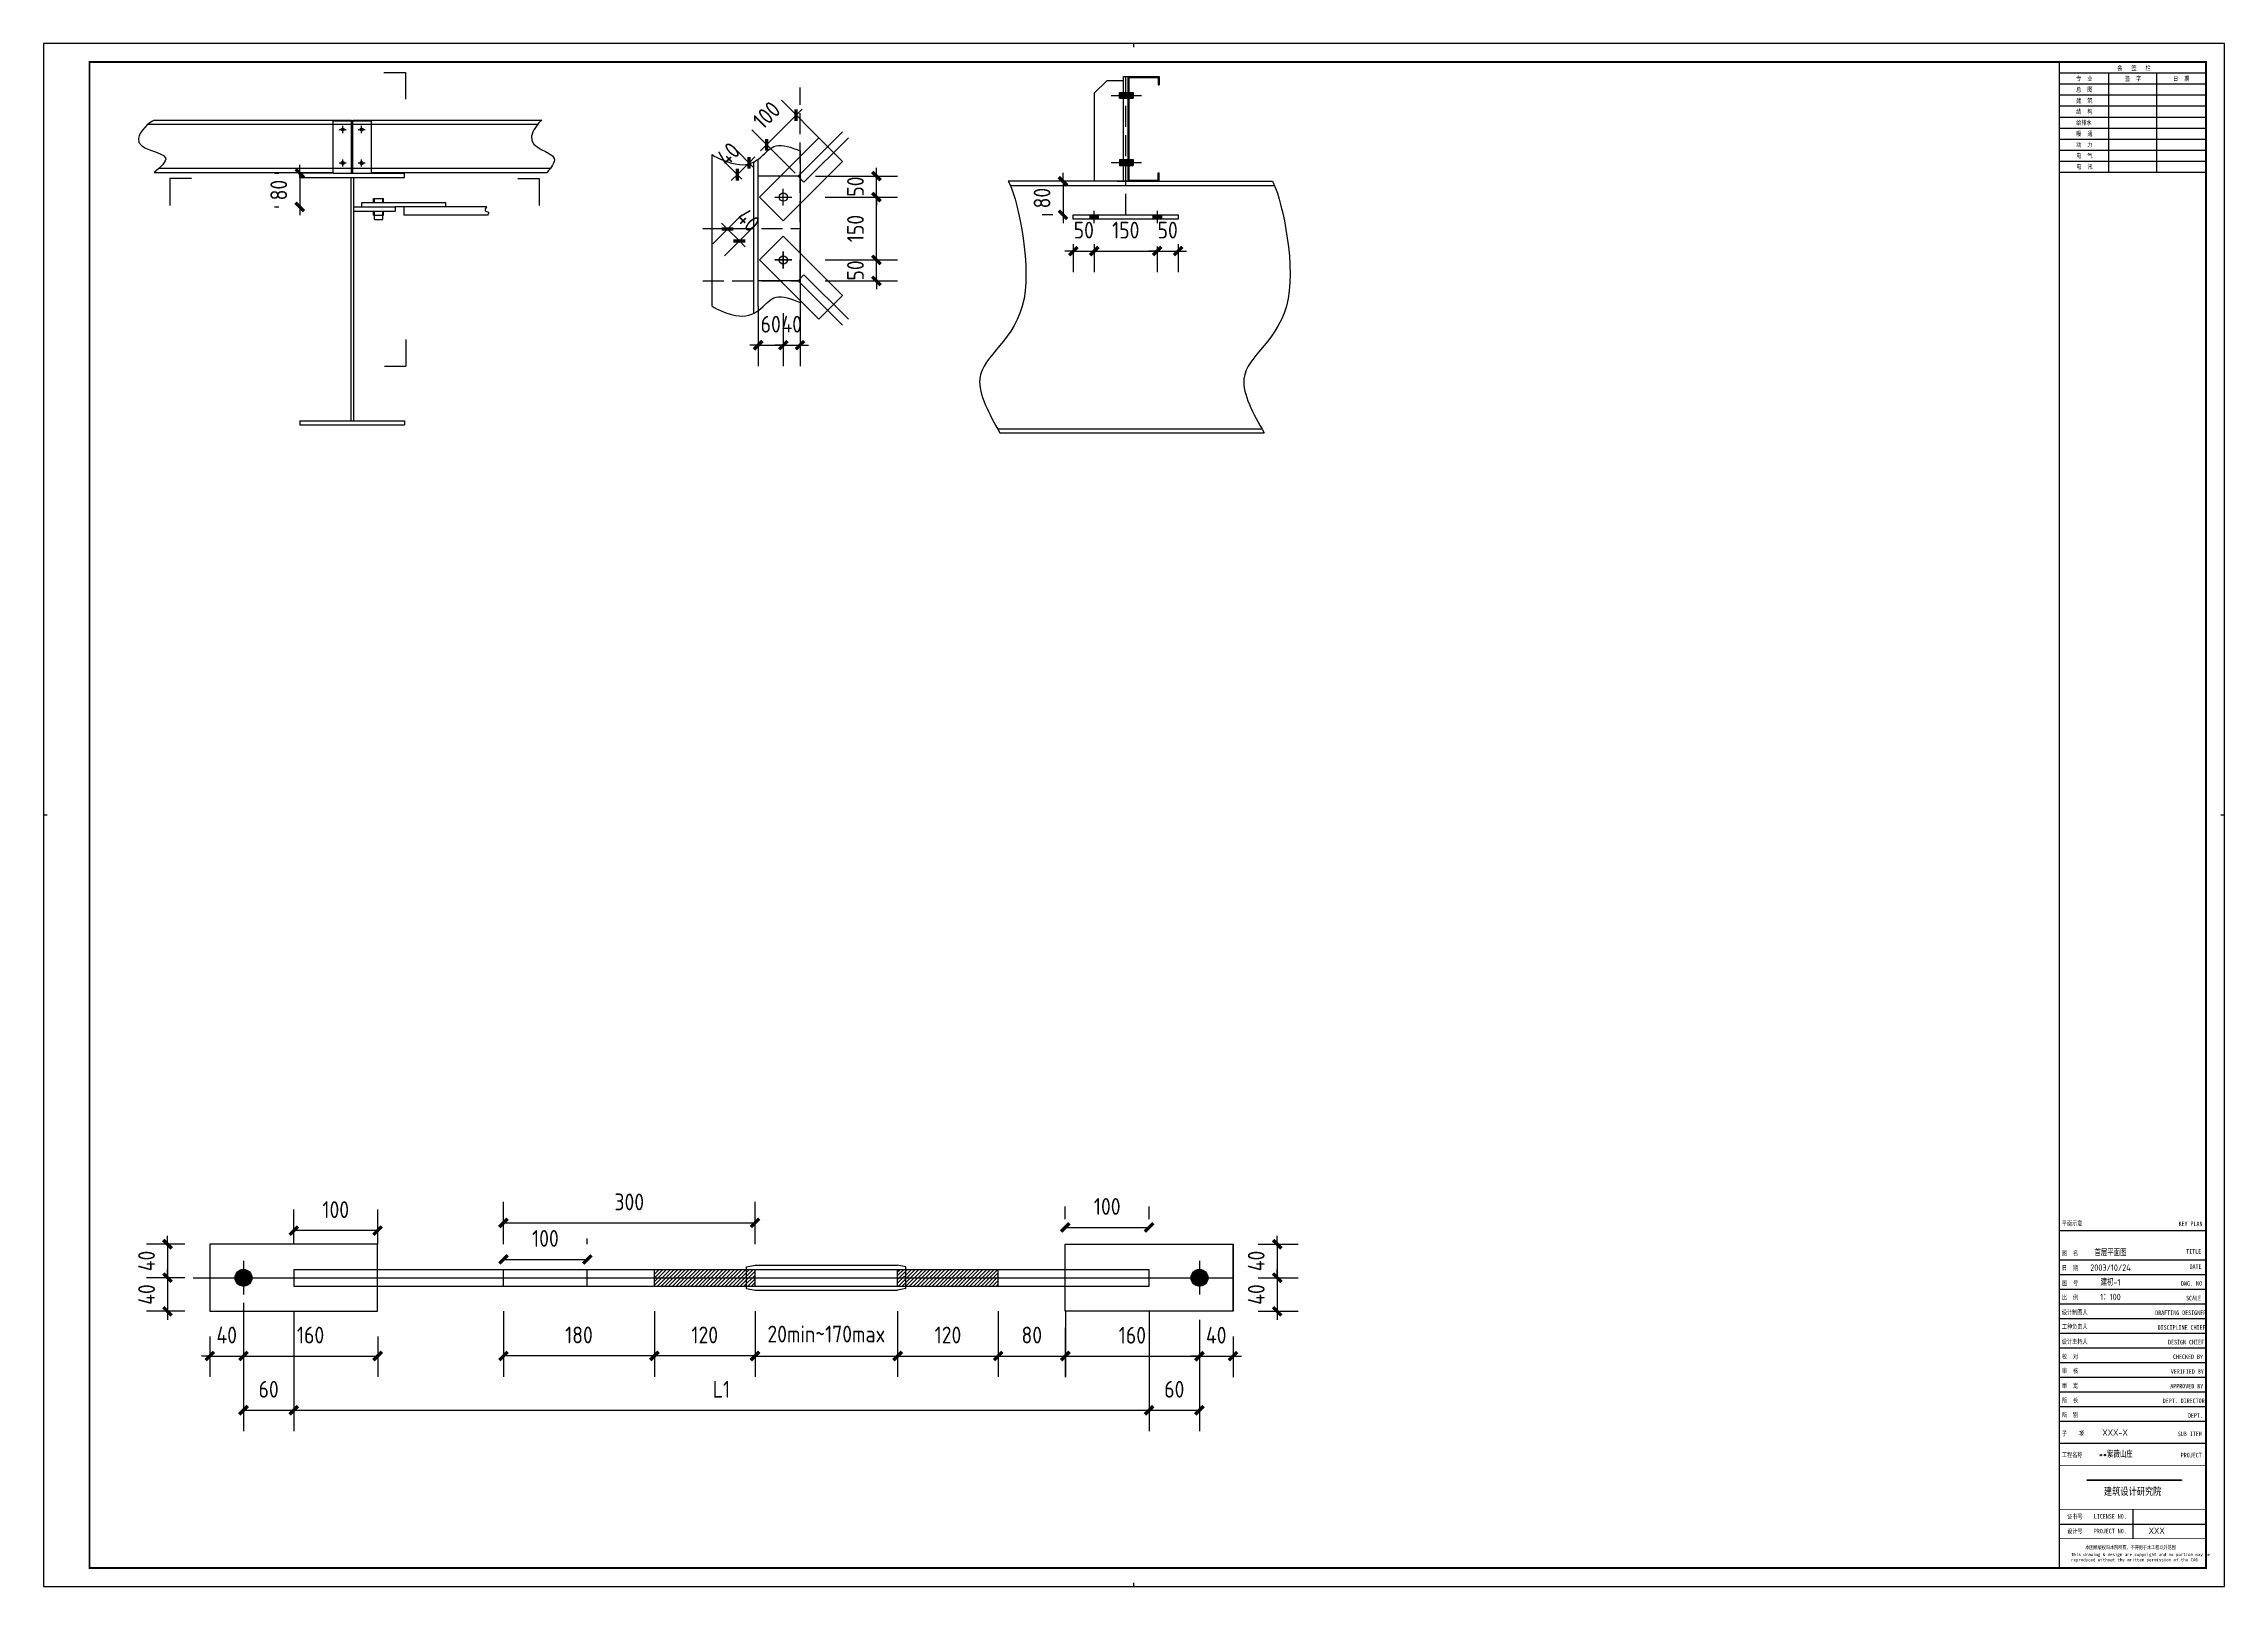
# Model space of a CAD drawing. Extents: x -9001 to 151288, y 75886 to 362543.
# Drawn here: x 21544 to 47547, y 198809 to 217201 of the extents above; entities that cross this region are included whole.
import ezdxf
from ezdxf.enums import TextEntityAlignment as Align

# ---------------------------------------------------------------- set-up
doc = ezdxf.new("R2010")
doc.units = 0
doc.header["$LTSCALE"] = 1000
doc.header["$MEASUREMENT"] = 0
doc.linetypes.add('DASH', pattern=[0.35, 0.25, -0.1])
doc.layers.add('PUB_TITLE', color=4, linetype='Continuous')
doc.styles.get("Standard").update_dxf_attribs({"font": 'gbenor.shx', "bigfont": 'gbcbig.shx'})
doc.styles.add('图框', font='')
doc.styles.get('图框').set_extended_font_data('SimSun')
doc.dimstyles.get("Standard").update_dxf_attribs({"dimscale": 100, "dimtxt": 1, "dimasz": 1, "dimexe": 2.5, "dimexo": 3, "dimgap": 1.5, "dimtad": 1, "dimdec": 0, "dimzin": 0, "dimdsep": 46, "dimtxsty": 'Standard', "dimblk": 'ARCHTICK', "dimcen": 0.09, "dimadec": 0, "dimazin": 0, "dimtfac": 1, "dimtdec": 0, "dimtix": 1, "dimtmove": 2, "dimatfit": 3, "dimfxl": 1, "dimtolj": 1, "dimtzin": 0, "dimarcsym": 0})
pattern_1 = [(45, (-144385.978, -862516.5565), (-5.612660076, 5.612660076), [])]

# ---------------------------------------------------------------- blocks, each defined once
blk = doc.blocks.new('_ArchTick')
at = {"color": 0, "linetype": 'ByBlock', "const_width": 0.4}
blk.add_lwpolyline([(-0.5, -0.5), (0.5, 0.5)], dxfattribs=at)
blk = doc.blocks.new('*D418')
at = {"color": 0, "lineweight": -2}
for p, q in [((23227, 202888), (22771, 202888)), ((23021, 202888), (23021, 202988)), ((23021, 202888), (23021, 202488)), ((23227, 202488), (22771, 202488)), ((23021, 202488), (23021, 202388))]:
    blk.add_line(p, q, dxfattribs=at)
at = {"layer": 'Defpoints', "color": 0}
for p in [(23527, 202888), (23021, 202488), (23527, 202488)]:
    blk.add_point(p, dxfattribs=at)
at = {"color": 0, "lineweight": -2, "xscale": 100, "yscale": 100, "zscale": 100}
for p, rotation in [((23021, 202888), 270), ((23021, 202488), 90)]:
    blk.add_blockref('_ArchTick', p, dxfattribs=dict(at, rotation=rotation))
at = {"color": 0, "insert": (22771, 202688), "char_height": 200, "attachment_point": 5, "rotation": 90}
blk.add_mtext('\\A1;40', dxfattribs=at)
blk = doc.blocks.new('*D419')
at = {"color": 0, "lineweight": -2}
for p, q in [((23021, 202488), (23021, 202588)), ((23227, 202488), (22771, 202488)), ((23021, 202488), (23021, 202088)), ((23227, 202088), (22771, 202088)), ((23021, 202088), (23021, 201988))]:
    blk.add_line(p, q, dxfattribs=at)
at = {"layer": 'Defpoints', "color": 0}
for p in [(23527, 202488), (23021, 202088), (23527, 202088)]:
    blk.add_point(p, dxfattribs=at)
at = {"color": 0, "lineweight": -2, "xscale": 100, "yscale": 100, "zscale": 100}
for p, rotation in [((23021, 202488), 270), ((23021, 202088), 90)]:
    blk.add_blockref('_ArchTick', p, dxfattribs=dict(at, rotation=rotation))
at = {"color": 0, "insert": (22771, 202288), "char_height": 200, "attachment_point": 5, "rotation": 90}
blk.add_mtext('\\A1;40', dxfattribs=at)
blk = doc.blocks.new('*D420')
at = {"color": 0, "lineweight": -2}
for p, q in [((23927, 202188), (23927, 201305)), ((23527, 201788), (23527, 201305)), ((23527, 201555), (23427, 201555)), ((23527, 201555), (23927, 201555)), ((23927, 201555), (24027, 201555))]:
    blk.add_line(p, q, dxfattribs=at)
at = {"layer": 'Defpoints', "color": 0}
for p in [(23927, 202488), (23527, 202088), (23927, 201555)]:
    blk.add_point(p, dxfattribs=at)
at = {"color": 0, "lineweight": -2, "xscale": 100, "yscale": 100, "zscale": 100}
blk.add_blockref('_ArchTick', (23527, 201555), dxfattribs=at)
at = {"color": 0, "lineweight": -2, "xscale": 100, "yscale": 100, "zscale": 100, "rotation": 180}
blk.add_blockref('_ArchTick', (23927, 201555), dxfattribs=at)
at = {"color": 0, "insert": (23727, 201805), "char_height": 200, "attachment_point": 5}
blk.add_mtext('\\A1;40', dxfattribs=at)
blk = doc.blocks.new('*D421')
at = {"color": 0, "lineweight": -2}
for p, q in [((23927, 202188), (23927, 201305)), ((25527, 201788), (25527, 201305)), ((23927, 201555), (25527, 201555))]:
    blk.add_line(p, q, dxfattribs=at)
at = {"layer": 'Defpoints', "color": 0}
for p in [(23927, 202488), (25527, 202088), (25527, 201555)]:
    blk.add_point(p, dxfattribs=at)
at = {"color": 0, "lineweight": -2, "xscale": 100, "yscale": 100, "zscale": 100, "rotation": 180}
blk.add_blockref('_ArchTick', (23927, 201555), dxfattribs=at)
at = {"color": 0, "lineweight": -2, "xscale": 100, "yscale": 100, "zscale": 100}
blk.add_blockref('_ArchTick', (25527, 201555), dxfattribs=at)
at = {"color": 0, "insert": (24727, 201805), "char_height": 200, "attachment_point": 5}
blk.add_mtext('\\A1;160', dxfattribs=at)
blk = doc.blocks.new('*D422')
at = {"color": 0, "lineweight": -2}
for p, q in [((30027, 202088), (30027, 201305)), ((31727, 202088), (31727, 201305)), ((30027, 201555), (31727, 201555))]:
    blk.add_line(p, q, dxfattribs=at)
at = {"layer": 'Defpoints', "color": 0}
for p in [(30027, 202388), (31727, 202388), (31727, 201555)]:
    blk.add_point(p, dxfattribs=at)
at = {"color": 0, "lineweight": -2, "xscale": 100, "yscale": 100, "zscale": 100, "rotation": 180}
blk.add_blockref('_ArchTick', (30027, 201555), dxfattribs=at)
at = {"color": 0, "lineweight": -2, "xscale": 100, "yscale": 100, "zscale": 100}
blk.add_blockref('_ArchTick', (31727, 201555), dxfattribs=at)
at = {"color": 0, "insert": (30877, 201817), "char_height": 200, "attachment_point": 5}
blk.add_mtext('\\A1;20min~170max', dxfattribs=at)
blk = doc.blocks.new('*D423')
at = {"color": 0, "lineweight": -2}
for p, q in [((31727, 202088), (31727, 201305)), ((32927, 202088), (32927, 201305)), ((31727, 201555), (32927, 201555))]:
    blk.add_line(p, q, dxfattribs=at)
at = {"layer": 'Defpoints', "color": 0}
for p in [(31727, 202388), (32927, 202388), (32927, 201555)]:
    blk.add_point(p, dxfattribs=at)
at = {"color": 0, "lineweight": -2, "xscale": 100, "yscale": 100, "zscale": 100, "rotation": 180}
blk.add_blockref('_ArchTick', (31727, 201555), dxfattribs=at)
at = {"color": 0, "lineweight": -2, "xscale": 100, "yscale": 100, "zscale": 100}
blk.add_blockref('_ArchTick', (32927, 201555), dxfattribs=at)
at = {"color": 0, "insert": (32327, 201805), "char_height": 200, "attachment_point": 5}
blk.add_mtext('\\A1;120', dxfattribs=at)
blk = doc.blocks.new('*D424')
at = {"color": 0, "lineweight": -2}
for p, q in [((32927, 202088), (32927, 201305)), ((33727, 202088), (33727, 201305)), ((32927, 201555), (33727, 201555))]:
    blk.add_line(p, q, dxfattribs=at)
at = {"layer": 'Defpoints', "color": 0}
for p in [(32927, 202388), (33727, 202388), (33727, 201555)]:
    blk.add_point(p, dxfattribs=at)
at = {"color": 0, "lineweight": -2, "xscale": 100, "yscale": 100, "zscale": 100, "rotation": 180}
blk.add_blockref('_ArchTick', (32927, 201555), dxfattribs=at)
at = {"color": 0, "lineweight": -2, "xscale": 100, "yscale": 100, "zscale": 100}
blk.add_blockref('_ArchTick', (33727, 201555), dxfattribs=at)
at = {"color": 0, "insert": (33327, 201805), "char_height": 200, "attachment_point": 5}
blk.add_mtext('\\A1;80', dxfattribs=at)
blk = doc.blocks.new('*D425')
at = {"color": 0, "lineweight": -2}
for p, q in [((33726, 201893), (33726, 201303)), ((35326, 201988), (35326, 201303)), ((33726, 201553), (35326, 201553))]:
    blk.add_line(p, q, dxfattribs=at)
at = {"layer": 'Defpoints', "color": 0}
for p in [(33726, 202193), (35326, 202288), (35326, 201553)]:
    blk.add_point(p, dxfattribs=at)
at = {"color": 0, "lineweight": -2, "xscale": 100, "yscale": 100, "zscale": 100, "rotation": 180}
blk.add_blockref('_ArchTick', (33726, 201553), dxfattribs=at)
at = {"color": 0, "lineweight": -2, "xscale": 100, "yscale": 100, "zscale": 100}
blk.add_blockref('_ArchTick', (35326, 201553), dxfattribs=at)
at = {"color": 0, "insert": (34526, 201803), "char_height": 200, "attachment_point": 5}
blk.add_mtext('\\A1;160', dxfattribs=at)
blk = doc.blocks.new('*D426')
at = {"color": 0, "lineweight": -2}
for p, q in [((35326, 201988), (35326, 201303)), ((35726, 201788), (35726, 201303)), ((35326, 201553), (35226, 201553)), ((35326, 201553), (35726, 201553)), ((35726, 201553), (35826, 201553))]:
    blk.add_line(p, q, dxfattribs=at)
at = {"layer": 'Defpoints', "color": 0}
for p in [(35326, 202288), (35726, 202088), (35726, 201553)]:
    blk.add_point(p, dxfattribs=at)
at = {"color": 0, "lineweight": -2, "xscale": 100, "yscale": 100, "zscale": 100}
blk.add_blockref('_ArchTick', (35326, 201553), dxfattribs=at)
at = {"color": 0, "lineweight": -2, "xscale": 100, "yscale": 100, "zscale": 100, "rotation": 180}
blk.add_blockref('_ArchTick', (35726, 201553), dxfattribs=at)
at = {"color": 0, "insert": (35526, 201803), "char_height": 200, "attachment_point": 5}
blk.add_mtext('\\A1;40', dxfattribs=at)
blk = doc.blocks.new('*D427')
at = {"color": 0, "lineweight": -2}
for p, q in [((33726, 203188), (33726, 203338)), ((33726, 203088), (34726, 203088)), ((34726, 203188), (34726, 203338))]:
    blk.add_line(p, q, dxfattribs=at)
at = {"layer": 'Defpoints', "color": 0}
for p in [(34726, 203088), (33726, 202888), (34726, 202888)]:
    blk.add_point(p, dxfattribs=at)
at = {"color": 0, "lineweight": -2, "xscale": 100, "yscale": 100, "zscale": 100, "rotation": 180}
blk.add_blockref('_ArchTick', (33726, 203088), dxfattribs=at)
at = {"color": 0, "lineweight": -2, "xscale": 100, "yscale": 100, "zscale": 100}
blk.add_blockref('_ArchTick', (34726, 203088), dxfattribs=at)
at = {"color": 0, "insert": (34226, 203338), "char_height": 200, "attachment_point": 5}
blk.add_mtext('\\A1;100', dxfattribs=at)
blk = doc.blocks.new('*D428')
at = {"color": 0, "lineweight": -2}
for p, q in [((36026, 202888), (36503, 202888)), ((36253, 202888), (36253, 202988)), ((36253, 202888), (36253, 202488)), ((36026, 202488), (36503, 202488)), ((36253, 202488), (36253, 202388))]:
    blk.add_line(p, q, dxfattribs=at)
at = {"layer": 'Defpoints', "color": 0}
for p in [(35726, 202888), (35726, 202488), (36253, 202488)]:
    blk.add_point(p, dxfattribs=at)
at = {"color": 0, "lineweight": -2, "xscale": 100, "yscale": 100, "zscale": 100}
for p, rotation in [((36253, 202888), 270), ((36253, 202488), 90)]:
    blk.add_blockref('_ArchTick', p, dxfattribs=dict(at, rotation=rotation))
at = {"color": 0, "insert": (36003, 202688), "char_height": 200, "attachment_point": 5, "rotation": 90}
blk.add_mtext('\\A1;40', dxfattribs=at)
blk = doc.blocks.new('*D429')
at = {"color": 0, "lineweight": -2}
for p, q in [((36253, 202488), (36253, 202588)), ((36026, 202488), (36503, 202488)), ((36253, 202488), (36253, 202088)), ((36026, 202088), (36503, 202088)), ((36253, 202088), (36253, 201988))]:
    blk.add_line(p, q, dxfattribs=at)
at = {"layer": 'Defpoints', "color": 0}
for p in [(35726, 202488), (35726, 202088), (36253, 202088)]:
    blk.add_point(p, dxfattribs=at)
at = {"color": 0, "lineweight": -2, "xscale": 100, "yscale": 100, "zscale": 100}
for p, rotation in [((36253, 202488), 270), ((36253, 202088), 90)]:
    blk.add_blockref('_ArchTick', p, dxfattribs=dict(at, rotation=rotation))
at = {"color": 0, "insert": (36003, 202288), "char_height": 200, "attachment_point": 5, "rotation": 90}
blk.add_mtext('\\A1;40', dxfattribs=at)
blk = doc.blocks.new('*D430')
at = {"color": 0, "lineweight": -2}
for p, q in [((27027, 202888), (27027, 203392)), ((30027, 202888), (30027, 203392)), ((27027, 203142), (30027, 203142))]:
    blk.add_line(p, q, dxfattribs=at)
at = {"layer": 'Defpoints', "color": 0}
for p in [(30027, 203142), (27027, 202588), (30027, 202588)]:
    blk.add_point(p, dxfattribs=at)
at = {"color": 0, "lineweight": -2, "xscale": 100, "yscale": 100, "zscale": 100, "rotation": 180}
blk.add_blockref('_ArchTick', (27027, 203142), dxfattribs=at)
at = {"color": 0, "lineweight": -2, "xscale": 100, "yscale": 100, "zscale": 100}
blk.add_blockref('_ArchTick', (30027, 203142), dxfattribs=at)
at = {"color": 0, "insert": (28527, 203392), "char_height": 200, "attachment_point": 5}
blk.add_mtext('\\A1;300', dxfattribs=at)
blk = doc.blocks.new('*D431')
at = {"color": 0, "lineweight": -2}
for p, q in [((24527, 202888), (24527, 203300)), ((25527, 202888), (25527, 203300)), ((25527, 203050), (24527, 203050))]:
    blk.add_line(p, q, dxfattribs=at)
at = {"layer": 'Defpoints', "color": 0}
for p in [(24527, 203050), (24527, 202588), (25527, 202588)]:
    blk.add_point(p, dxfattribs=at)
at = {"color": 0, "lineweight": -2, "xscale": 100, "yscale": 100, "zscale": 100, "rotation": 180}
blk.add_blockref('_ArchTick', (24527, 203050), dxfattribs=at)
at = {"color": 0, "lineweight": -2, "xscale": 100, "yscale": 100, "zscale": 100}
blk.add_blockref('_ArchTick', (25527, 203050), dxfattribs=at)
at = {"color": 0, "insert": (25027, 203300), "char_height": 200, "attachment_point": 5}
blk.add_mtext('\\A1;100', dxfattribs=at)
blk = doc.blocks.new('*D432')
at = {"color": 0, "lineweight": -2}
for p, q in [((28827, 202088), (28827, 201306)), ((30027, 202088), (30027, 201306)), ((30027, 201556), (28827, 201556))]:
    blk.add_line(p, q, dxfattribs=at)
at = {"layer": 'Defpoints', "color": 0}
for p in [(28827, 202388), (30027, 202388), (28827, 201556)]:
    blk.add_point(p, dxfattribs=at)
at = {"color": 0, "lineweight": -2, "xscale": 100, "yscale": 100, "zscale": 100, "rotation": 180}
blk.add_blockref('_ArchTick', (28827, 201556), dxfattribs=at)
at = {"color": 0, "lineweight": -2, "xscale": 100, "yscale": 100, "zscale": 100}
blk.add_blockref('_ArchTick', (30027, 201556), dxfattribs=at)
at = {"color": 0, "insert": (29427, 201806), "char_height": 200, "attachment_point": 5}
blk.add_mtext('\\A1;120', dxfattribs=at)
blk = doc.blocks.new('*D433')
at = {"color": 0, "lineweight": -2}
for p, q in [((27027, 202088), (27027, 201306)), ((28827, 202088), (28827, 201306)), ((28827, 201556), (27027, 201556))]:
    blk.add_line(p, q, dxfattribs=at)
at = {"layer": 'Defpoints', "color": 0}
for p in [(27027, 202388), (28827, 202388), (27027, 201556)]:
    blk.add_point(p, dxfattribs=at)
at = {"color": 0, "lineweight": -2, "xscale": 100, "yscale": 100, "zscale": 100, "rotation": 180}
blk.add_blockref('_ArchTick', (27027, 201556), dxfattribs=at)
at = {"color": 0, "lineweight": -2, "xscale": 100, "yscale": 100, "zscale": 100}
blk.add_blockref('_ArchTick', (28827, 201556), dxfattribs=at)
at = {"color": 0, "insert": (27927, 201806), "char_height": 200, "attachment_point": 5}
blk.add_mtext('\\A1;180', dxfattribs=at)
blk = doc.blocks.new('*D434')
at = {"color": 0, "lineweight": -2}
for p, q in [((27027, 202888), (27027, 202957)), ((28027, 202888), (28027, 202957)), ((27027, 202707), (28027, 202707))]:
    blk.add_line(p, q, dxfattribs=at)
at = {"layer": 'Defpoints', "color": 0}
for p in [(27027, 202588), (28027, 202707), (28027, 202588)]:
    blk.add_point(p, dxfattribs=at)
at = {"color": 0, "lineweight": -2, "xscale": 100, "yscale": 100, "zscale": 100, "rotation": 180}
blk.add_blockref('_ArchTick', (27027, 202707), dxfattribs=at)
at = {"color": 0, "lineweight": -2, "xscale": 100, "yscale": 100, "zscale": 100}
blk.add_blockref('_ArchTick', (28027, 202707), dxfattribs=at)
at = {"color": 0, "insert": (27527, 202957), "char_height": 200, "attachment_point": 5}
blk.add_mtext('\\A1;100', dxfattribs=at)
blk = doc.blocks.new('*D435')
at = {"color": 0, "lineweight": -2}
for p, q in [((24527, 202088), (24527, 200659)), ((23927, 201788), (23927, 200659)), ((23927, 200909), (24527, 200909))]:
    blk.add_line(p, q, dxfattribs=at)
at = {"layer": 'Defpoints', "color": 0}
for p in [(24527, 202388), (23927, 202088), (24527, 200909)]:
    blk.add_point(p, dxfattribs=at)
at = {"color": 0, "lineweight": -2, "xscale": 100, "yscale": 100, "zscale": 100, "rotation": 180}
blk.add_blockref('_ArchTick', (23927, 200909), dxfattribs=at)
at = {"color": 0, "lineweight": -2, "xscale": 100, "yscale": 100, "zscale": 100}
blk.add_blockref('_ArchTick', (24527, 200909), dxfattribs=at)
at = {"color": 0, "insert": (24227, 201159), "char_height": 200, "attachment_point": 5}
blk.add_mtext('\\A1;60', dxfattribs=at)
blk = doc.blocks.new('*D436')
at = {"color": 0, "lineweight": -2}
for p, q in [((24527, 202088), (24527, 200659)), ((34726, 202088), (34726, 200659)), ((24527, 200909), (34726, 200909))]:
    blk.add_line(p, q, dxfattribs=at)
at = {"layer": 'Defpoints', "color": 0}
for p in [(24527, 202388), (34726, 202388), (34726, 200909)]:
    blk.add_point(p, dxfattribs=at)
at = {"color": 0, "lineweight": -2, "xscale": 100, "yscale": 100, "zscale": 100, "rotation": 180}
blk.add_blockref('_ArchTick', (24527, 200909), dxfattribs=at)
at = {"color": 0, "lineweight": -2, "xscale": 100, "yscale": 100, "zscale": 100}
blk.add_blockref('_ArchTick', (34726, 200909), dxfattribs=at)
at = {"color": 0, "insert": (29626, 201159), "char_height": 200, "attachment_point": 5}
blk.add_mtext('\\A1;L1', dxfattribs=at)
blk = doc.blocks.new('*D437')
at = {"color": 0, "lineweight": -2}
for p, q in [((34726, 202088), (34726, 200659)), ((35326, 201988), (35326, 200659)), ((34726, 200909), (35326, 200909))]:
    blk.add_line(p, q, dxfattribs=at)
at = {"layer": 'Defpoints', "color": 0}
for p in [(34726, 202388), (35326, 202288), (35326, 200909)]:
    blk.add_point(p, dxfattribs=at)
at = {"color": 0, "lineweight": -2, "xscale": 100, "yscale": 100, "zscale": 100, "rotation": 180}
blk.add_blockref('_ArchTick', (34726, 200909), dxfattribs=at)
at = {"color": 0, "lineweight": -2, "xscale": 100, "yscale": 100, "zscale": 100}
blk.add_blockref('_ArchTick', (35326, 200909), dxfattribs=at)
at = {"color": 0, "insert": (35026, 201159), "char_height": 200, "attachment_point": 5}
blk.add_mtext('\\A1;60', dxfattribs=at)
blk = doc.blocks.new('$titleblk$00000167')
blk.add_hatch(color=256).paths.add_polyline_path([(-74.9, 58.1), (-74.9, 57.7), (-23.4, 57.7), (-23.4, 58.1)])
for p, q in [((-594.5, 839), (-594.5, 841)), ((-90, 825), (-10, 825)), ((-63, 771), (-63, 825)), ((-37, 825), (-37, 771)), ((-90, 819), (-10, 819)), ((-90, 813), (-10, 813)), ((-90, 807), (-10, 807)), ((-90, 801), (-10, 801)), ((-90, 795), (-10, 795)), ((-90, 789), (-10, 789)), ((-90, 783), (-10, 783)), ((-90, 777), (-10, 777)), ((-90, 771), (-10, 771)), ((-1187, 420.5), (-1189, 420.5)), ((0, 420.5), (-2, 420.5)), ((-90, 194), (-10, 194)), ((-90, 194), (-10, 194)), ((-90, 178), (-10, 178)), ((-90, 170), (-10, 170)), ((-90, 162), (-10, 162)), ((-90, 154), (-10, 154)), ((-90, 146), (-10, 146)), ((-90, 138), (-10, 138)), ((-90, 130), (-10, 130)), ((-90, 122), (-10, 122)), ((-90, 114), (-10, 114)), ((-90, 106), (-10, 106)), ((-90, 98), (-10, 98)), ((-90, 90), (-10, 90)), ((-90, 78), (-10, 78)), ((-50, 42), (-50, 26)), ((-90, 34), (-10, 34)), ((-594.5, 0), (-594.5, 2))]:
    blk.add_line(p, q)
for points in [[(-1189, 0), (0, 0), (0, 841), (-1189, 841)], [(-74.9, 58.1), (-23.4, 58.1), (-23.4, 57.7), (-74.9, 57.7)]]:
    blk.add_lwpolyline(points, close=True)
at = {"const_width": 1}
blk.add_lwpolyline([(-1164, 10), (-10, 10), (-10, 831), (-1164, 831)], close=True, dxfattribs=at)
for points, const_width in [([(-90, 831), (-90, 10)], 0.8), ([(-90, 831), (-90, 767)], 0.8), ([(-10, 767), (-10, 831), (-90, 831)], 0.8), ([(-90, 10), (-10, 10), (-10, 200)], 0.8), ([(-90, 66), (-10, 66)], 0.4), ([(-90, 42), (-10, 42)], 0.4), ([(-90, 26), (-10, 26)], 0.4)]:
    blk.add_lwpolyline(points, dxfattribs=dict(const_width=const_width))
at = {"style": '图框', "width": 0.8}
for s, height, p in [('专  业', 2.5, (-80.8, 820.7)), ('会   签   栏', 2.5, (-58.4, 826.5)), ('签  字', 2.5, (-54.2, 820.7)), ('日  期', 2.5, (-28, 820.7)), ('总  图', 2.5, (-80.8, 814.7)), ('建  筑', 2.5, (-80.8, 808.7)), ('结  构', 2.5, (-80.8, 802.7)), ('给排水', 2.5, (-80.8, 796.7)), ('动  力', 2.5, (-80.8, 784.7)), ('暖  通', 2.5, (-80.8, 790.7)), ('电  气', 2.5, (-80.8, 778.7)), ('电  讯', 2.5, (-80.8, 772.7)), ('平面示意', 2.5, (-88.6, 196.7)), ('KEY PLAN', 2.5, (-25, 196.4)), ('图  名', 2.5, (-88.6, 180.4)), ('TITLE', 2.5, (-20.8, 181.4)), ('图  号', 2.5, (-88.6, 164.1)), ('日  期', 2.5, (-88.6, 172.4)), ('DWG. NO', 2.5, (-23.6, 163.9)), ('DATE', 2.5, (-19, 173.1)), ('比  例', 2.5, (-88.6, 156.3)), ('SCALE', 2.5, (-20.9, 155.9)), ('设计制图人', 2.5, (-88.6, 148.2)), ('工种负责人', 2.5, (-88.6, 140.4)), ('DRAFTING DESIGNER', 2.5, (-37.7, 147.9)), ('设计主持人', 2.5, (-88.6, 132.2)), ('DISCIPLINE CHIEF', 2.5, (-36.4, 139.9)), ('DESIGN CHIEF', 2.5, (-30.7, 131.9)), ('校  对', 2.5, (-88.6, 124.1)), ('审  核', 2.5, (-88.6, 116.3)), ('CHECKED BY', 2.5, (-28, 123.9)), ('审  定', 2.5, (-88.6, 108.2)), ('APPROVED BY', 2.5, (-29.5, 107.9)), ('VERIFIED BY', 2.5, (-29.2, 115.9)), ('所  长', 2.5, (-88.6, 100.2)), ('所  别', 2.5, (-88.6, 92.3)), ('DEPT. DIRECTOR', 2.5, (-33.6, 99.9)), ('子    项', 2.5, (-88.6, 82.1)), ('SUB ITEM', 2.5, (-25.4, 81.9)), ('DEPT.', 2.5, (-19.9, 91.9)), ('工程名称', 2.5, (-88.6, 70.5)), ('PROJECT', 2.5, (-23.8, 70.3)), ('建筑设计研究院', 4, (-65.7, 49.8)), ('证书号', 2.5, (-85.7, 36.8)), ('LICENSE NO.', 2.5, (-71.2, 36.9)), ('设计号', 2.5, (-85.7, 28.9)), ('PROJECT NO.', 2.5, (-71.2, 28.9)), ('本图纸版权归本院所有，不得用于本工程以外范围', 2, (-75.8, 20.3))]:
    blk.add_text(s, height=height, dxfattribs=at).set_placement(p)
at = {"insert": (-83.6, 18.2), "char_height": 1.7, "width": 72.25, "attachment_point": 1, "style": '图框'}
blk.add_mtext('This drawing & design are copyright and no portion may be reproduced without the written permission of the CAG', dxfattribs=at)
at = {"flags": 4}
for tag, p in [('(扩展图名)', (-62.1, 184.1)), ('图名', (-62.1, 180.1)), ('图号', (-62.1, 164)), ('日期', (-62.1, 172)), ('比例', (-62.1, 156)), ('子项', (-59.6, 82.1)), ('工程名称', (-59.2, 70.2)), ('设计号', (-36.9, 28.6))]:
    blk.add_attdef(tag, text='', height=3.5, dxfattribs=at).set_placement(p, align=Align.CENTER)
for tag, p in [('设计人', (-64.8, 148.1)), ('负责人', (-64.7, 140.3)), ('主持人', (-64.7, 132.3)), ('校对人', (-64.3, 124.4)), ('审核人', (-64, 116.2)), ('审定人', (-64.2, 108)), ('所长', (-64.2, 99.8))]:
    blk.add_attdef(tag, p, '', height=3.5)
blk = doc.blocks.new('*D455')
at = {"color": 0, "lineweight": -2}
for p, q in [((24298, 215655), (24347, 215655)), ((24598, 215655), (24598, 215755)), ((24598, 215655), (24598, 215255)), ((24298, 215255), (24347, 215255)), ((24598, 215255), (24598, 215155))]:
    blk.add_line(p, q, dxfattribs=at)
at = {"layer": 'Defpoints', "color": 0}
for p in [(24598, 215655), (24598, 215255), (24598, 215255)]:
    blk.add_point(p, dxfattribs=at)
at = {"color": 0, "lineweight": -2, "xscale": 100, "yscale": 100, "zscale": 100}
for p, rotation in [((24598, 215655), 270), ((24598, 215255), 90)]:
    blk.add_blockref('_ArchTick', p, dxfattribs=dict(at, rotation=rotation))
at = {"color": 0, "insert": (24347, 215455), "char_height": 200, "attachment_point": 5, "rotation": 90}
blk.add_mtext('\\A1;80', dxfattribs=at)
blk = doc.blocks.new('*D925')
at = {"color": 0, "lineweight": -2}
for p, q in [((30009, 215726), (29778, 215957)), ((29955, 215780), (30026, 215851)), ((29868, 215584), (29637, 215815)), ((29814, 215638), (29743, 215568)), ((29814, 215638), (29955, 215780))]:
    blk.add_line(p, q, dxfattribs=at)
at = {"layer": 'Defpoints', "color": 0}
for p in [(29955, 215780), (30080, 215372), (30222, 215513)]:
    blk.add_point(p, dxfattribs=at)
at = {"color": 0, "lineweight": -2, "xscale": 100, "yscale": 100, "zscale": 100}
for p, rotation in [((29955, 215780), 224.9999999999779), ((29814, 215638), 44.99999999997785)]:
    blk.add_blockref('_ArchTick', p, dxfattribs=dict(at, rotation=rotation))
at = {"color": 0, "insert": (29708, 215886), "char_height": 200, "attachment_point": 5, "rotation": 45}
blk.add_mtext('\\A1;40', dxfattribs=at)
blk = doc.blocks.new('*D926')
at = {"color": 0, "lineweight": -2}
for p, q in [((29868, 215160), (29522, 214814)), ((29699, 214991), (29628, 215061)), ((30009, 215018), (29664, 214673)), ((29699, 214991), (29840, 214849)), ((29840, 214849), (29911, 214779))]:
    blk.add_line(p, q, dxfattribs=at)
at = {"layer": 'Defpoints', "color": 0}
for p in [(30080, 215372), (30222, 215231), (29840, 214849)]:
    blk.add_point(p, dxfattribs=at)
at = {"color": 0, "lineweight": -2, "xscale": 100, "yscale": 100, "zscale": 100}
for p, rotation in [((29699, 214991), 314.9999999999499), ((29840, 214849), 134.9999999999499)]:
    blk.add_blockref('_ArchTick', p, dxfattribs=dict(at, rotation=rotation))
at = {"color": 0, "insert": (29946, 215097), "char_height": 200, "attachment_point": 5, "rotation": 315}
blk.add_mtext('\\A1;40', dxfattribs=at)
blk = doc.blocks.new('*D927')
at = {"color": 0, "lineweight": -2}
for p, q in [((30164, 215995), (30517, 216349)), ((30858, 216008), (30341, 216526)), ((30517, 216349), (30588, 216420)), ((30504, 215655), (29987, 216172)), ((30164, 215995), (30093, 215925))]:
    blk.add_line(p, q, dxfattribs=at)
at = {"layer": 'Defpoints', "color": 0}
for p in [(30517, 216349), (31070, 215796), (30717, 215443)]:
    blk.add_point(p, dxfattribs=at)
at = {"color": 0, "lineweight": -2, "xscale": 100, "yscale": 100, "zscale": 100}
for p, rotation in [((30517, 216349), 224.9999999999487), ((30164, 215995), 44.99999999994868)]:
    blk.add_blockref('_ArchTick', p, dxfattribs=dict(at, rotation=rotation))
at = {"color": 0, "insert": (30164, 216349), "char_height": 200, "attachment_point": 5, "rotation": 45}
blk.add_mtext('\\A1;100', dxfattribs=at)
blk = doc.blocks.new('*D928')
at = {"color": 0, "lineweight": -2}
for p, q in [((30864, 214622), (31724, 214622)), ((31474, 214622), (31474, 214722)), ((31474, 214372), (31474, 214622)), ((30864, 214372), (31724, 214372)), ((31474, 214372), (31474, 214272))]:
    blk.add_line(p, q, dxfattribs=at)
at = {"layer": 'Defpoints', "color": 0}
for p in [(30564, 214622), (31474, 214622), (30564, 214372)]:
    blk.add_point(p, dxfattribs=at)
at = {"color": 0, "lineweight": -2, "xscale": 100, "yscale": 100, "zscale": 100}
for p, rotation in [((31474, 214622), 270), ((31474, 214372), 90)]:
    blk.add_blockref('_ArchTick', p, dxfattribs=dict(at, rotation=rotation))
at = {"color": 0, "insert": (31224, 214497), "char_height": 200, "attachment_point": 5, "rotation": 90}
blk.add_mtext('\\A1;50', dxfattribs=at)
blk = doc.blocks.new('*D929')
at = {"color": 0, "lineweight": -2}
for p, q in [((30864, 215372), (31724, 215372)), ((31474, 214622), (31474, 215372)), ((30864, 214622), (31724, 214622))]:
    blk.add_line(p, q, dxfattribs=at)
at = {"layer": 'Defpoints', "color": 0}
for p in [(30564, 215372), (31474, 215372), (30564, 214622)]:
    blk.add_point(p, dxfattribs=at)
at = {"color": 0, "lineweight": -2, "xscale": 100, "yscale": 100, "zscale": 100}
for p, rotation in [((31474, 215372), 90), ((31474, 214622), 270)]:
    blk.add_blockref('_ArchTick', p, dxfattribs=dict(at, rotation=rotation))
at = {"color": 0, "insert": (31224, 214997), "char_height": 200, "attachment_point": 5, "rotation": 90}
blk.add_mtext('\\A1;150', dxfattribs=at)
blk = doc.blocks.new('*D930')
at = {"color": 0, "lineweight": -2}
for p, q in [((30748, 215622), (31724, 215622)), ((31474, 215622), (31474, 215722)), ((31474, 215372), (31474, 215622)), ((30864, 215372), (31724, 215372)), ((31474, 215372), (31474, 215272))]:
    blk.add_line(p, q, dxfattribs=at)
at = {"layer": 'Defpoints', "color": 0}
for p in [(30448, 215622), (31474, 215622), (30564, 215372)]:
    blk.add_point(p, dxfattribs=at)
at = {"color": 0, "lineweight": -2, "xscale": 100, "yscale": 100, "zscale": 100}
for p, rotation in [((31474, 215622), 270), ((31474, 215372), 90)]:
    blk.add_blockref('_ArchTick', p, dxfattribs=dict(at, rotation=rotation))
at = {"color": 0, "insert": (31224, 215497), "char_height": 200, "attachment_point": 5, "rotation": 90}
blk.add_mtext('\\A1;50', dxfattribs=at)
blk = doc.blocks.new('*D931')
at = {"color": 0, "lineweight": -2}
for p, q in [((30064, 214072), (30064, 213356.5)), ((30364, 213986.5), (30364, 213356.5)), ((30064, 213606.5), (29964, 213606.5)), ((30064, 213606.5), (30364, 213606.5)), ((30364, 213606.5), (30464, 213606.5))]:
    blk.add_line(p, q, dxfattribs=at)
at = {"layer": 'Defpoints', "color": 0}
for p in [(30064, 214372), (30364, 214286.5), (30364, 213606.5)]:
    blk.add_point(p, dxfattribs=at)
at = {"color": 0, "lineweight": -2, "xscale": 100, "yscale": 100, "zscale": 100}
blk.add_blockref('_ArchTick', (30064, 213606.5), dxfattribs=at)
at = {"color": 0, "lineweight": -2, "xscale": 100, "yscale": 100, "zscale": 100, "rotation": 180}
blk.add_blockref('_ArchTick', (30364, 213606.5), dxfattribs=at)
at = {"color": 0, "insert": (30214, 213856.5), "char_height": 200, "attachment_point": 5}
blk.add_mtext('\\A1;60', dxfattribs=at)
blk = doc.blocks.new('*D932')
at = {"color": 0, "lineweight": -2}
for p, q in [((30564, 214072), (30564, 213356.5)), ((30364, 213986.5), (30364, 213356.5)), ((30364, 213606.5), (30264, 213606.5)), ((30364, 213606.5), (30564, 213606.5)), ((30564, 213606.5), (30664, 213606.5))]:
    blk.add_line(p, q, dxfattribs=at)
at = {"layer": 'Defpoints', "color": 0}
for p in [(30364, 214286.5), (30564, 214372), (30564, 213606.5)]:
    blk.add_point(p, dxfattribs=at)
at = {"color": 0, "lineweight": -2, "xscale": 100, "yscale": 100, "zscale": 100}
blk.add_blockref('_ArchTick', (30364, 213606.5), dxfattribs=at)
at = {"color": 0, "lineweight": -2, "xscale": 100, "yscale": 100, "zscale": 100, "rotation": 180}
blk.add_blockref('_ArchTick', (30564, 213606.5), dxfattribs=at)
at = {"color": 0, "insert": (30464, 213856.5), "char_height": 200, "attachment_point": 5}
blk.add_mtext('\\A1;40', dxfattribs=at)
blk = doc.blocks.new('*D933')
at = {"color": 0, "lineweight": -2}
for p, q in [((33699, 215559.5), (33699, 215659.5)), ((33606, 215559.5), (33449, 215559.5)), ((33699, 215559.5), (33699, 215159.5)), ((33577, 215159.5), (33449, 215159.5)), ((33699, 215159.5), (33699, 215059.5))]:
    blk.add_line(p, q, dxfattribs=at)
at = {"layer": 'Defpoints', "color": 0}
for p in [(33906, 215559.5), (33699, 215159.5), (33877, 215159.5)]:
    blk.add_point(p, dxfattribs=at)
at = {"color": 0, "lineweight": -2, "xscale": 100, "yscale": 100, "zscale": 100}
for p, rotation in [((33699, 215559.5), 270), ((33699, 215159.5), 90)]:
    blk.add_blockref('_ArchTick', p, dxfattribs=dict(at, rotation=rotation))
at = {"color": 0, "insert": (33449, 215359.5), "char_height": 200, "attachment_point": 5, "rotation": 90}
blk.add_mtext('\\A1;80', dxfattribs=at)
blk = doc.blocks.new('*D934')
at = {"color": 0, "lineweight": -2}
for p, q in [((33822, 214810), (33822, 214478)), ((34072, 214810), (34072, 214478)), ((33822, 214728), (33722, 214728)), ((33822, 214728), (34072, 214728)), ((34072, 214728), (34172, 214728))]:
    blk.add_line(p, q, dxfattribs=at)
at = {"layer": 'Defpoints', "color": 0}
for p in [(33822, 215110), (34072, 215110), (34072, 214728)]:
    blk.add_point(p, dxfattribs=at)
at = {"color": 0, "lineweight": -2, "xscale": 100, "yscale": 100, "zscale": 100}
blk.add_blockref('_ArchTick', (33822, 214728), dxfattribs=at)
at = {"color": 0, "lineweight": -2, "xscale": 100, "yscale": 100, "zscale": 100, "rotation": 180}
blk.add_blockref('_ArchTick', (34072, 214728), dxfattribs=at)
at = {"color": 0, "insert": (33947, 214978), "char_height": 200, "attachment_point": 5}
blk.add_mtext('\\A1;50', dxfattribs=at)
blk = doc.blocks.new('*D935')
at = {"color": 0, "lineweight": -2}
for p, q in [((34072, 214810), (34072, 214478)), ((34072, 214728), (34822, 214728)), ((34822, 214782), (34822, 214478))]:
    blk.add_line(p, q, dxfattribs=at)
at = {"layer": 'Defpoints', "color": 0}
for p in [(34072, 215110), (34822, 215082), (34822, 214728)]:
    blk.add_point(p, dxfattribs=at)
at = {"color": 0, "lineweight": -2, "xscale": 100, "yscale": 100, "zscale": 100, "rotation": 180}
blk.add_blockref('_ArchTick', (34072, 214728), dxfattribs=at)
at = {"color": 0, "lineweight": -2, "xscale": 100, "yscale": 100, "zscale": 100}
blk.add_blockref('_ArchTick', (34822, 214728), dxfattribs=at)
at = {"color": 0, "insert": (34447, 214978), "char_height": 200, "attachment_point": 5}
blk.add_mtext('\\A1;150', dxfattribs=at)
blk = doc.blocks.new('*D936')
at = {"color": 0, "lineweight": -2}
for p, q in [((35072, 214810), (35072, 214478)), ((34822, 214728), (34722, 214728)), ((34822, 214782), (34822, 214478)), ((34822, 214728), (35072, 214728)), ((35072, 214728), (35172, 214728))]:
    blk.add_line(p, q, dxfattribs=at)
at = {"layer": 'Defpoints', "color": 0}
for p in [(34822, 215082), (35072, 215110), (35072, 214728)]:
    blk.add_point(p, dxfattribs=at)
at = {"color": 0, "lineweight": -2, "xscale": 100, "yscale": 100, "zscale": 100}
blk.add_blockref('_ArchTick', (34822, 214728), dxfattribs=at)
at = {"color": 0, "lineweight": -2, "xscale": 100, "yscale": 100, "zscale": 100, "rotation": 180}
blk.add_blockref('_ArchTick', (35072, 214728), dxfattribs=at)
at = {"color": 0, "insert": (34947, 214978), "char_height": 200, "attachment_point": 5}
blk.add_mtext('\\A1;50', dxfattribs=at)

msp = doc.modelspace()

# ---------------------------------------------------------------- hatches: boundary and pattern name
h = msp.add_hatch()
h.set_pattern_fill('ANSI31', color=256, scale=5, style=0)
h.set_pattern_definition(pattern_1)
h.paths.add_polyline_path([(34446.5, 216619.5), (34446.5, 216549.5), (34534, 216549.5), (34534, 216619.5)])
h.paths.add_polyline_path([(34446.5, 216619.5), (34371.5, 216619.5), (34371.5, 216549.5), (34446.5, 216549.5)])
h.paths.add_polyline_path([(34534, 215784.5), (34534, 215819.5), (34446.5, 215819.5), (34446.5, 215784.5)])
h.paths.add_polyline_path([(34446.5, 215784.5), (34446.5, 215819.5), (34371.5, 215819.5), (34371.5, 215784.5)])
h.paths.add_polyline_path([(34446.5, 215749.5), (34446.5, 215784.5), (34371.5, 215784.5), (34371.5, 215749.5)])
h.paths.add_polyline_path([(34534, 215749.5), (34534, 215784.5), (34446.5, 215784.5), (34446.5, 215749.5)])
h = msp.add_hatch()
h.set_pattern_fill('ANSI31', color=256, scale=2.5, style=0)
h.set_pattern_definition([(45, (9273.9828, 117059.6467), (-2.80633004, 2.80633004), [])])
h.paths.add_polyline_path([(25110, 215795.2, 0.4142136), (25092.5, 215777.7), (25110, 215777.7)])
h.paths.add_polyline_path([(25110, 215795.2), (25110, 215777.7), (25127.5, 215777.7, 0.4142136)])
h.paths.add_polyline_path([(25110, 215777.7), (25092.5, 215777.7, 0.4142136), (25110, 215760.2)])
h.paths.add_polyline_path([(25127.5, 215777.7), (25110, 215777.7), (25110, 215760.2, 0.4142136)])
h.paths.add_polyline_path([(25335, 215795.2, 0.4142136), (25317.5, 215777.7), (25335, 215777.7)])
h.paths.add_polyline_path([(25335, 215777.7), (25317.5, 215777.7, 0.4142136), (25335, 215760.2)])
h.paths.add_polyline_path([(25352.5, 215777.7), (25335, 215777.7), (25335, 215760.2, 0.4142136)])
h.paths.add_polyline_path([(25335, 215795.2), (25335, 215777.7), (25352.5, 215777.7, 0.4142136)])
h.paths.add_polyline_path([(25110, 216195.2, 0.4142136), (25092.5, 216177.7), (25110, 216177.7)])
h.paths.add_polyline_path([(25110, 216177.7), (25092.5, 216177.7, 0.4142136), (25110, 216160.2)])
h.paths.add_polyline_path([(25127.5, 216177.7), (25110, 216177.7), (25110, 216160.2, 0.4142136)])
h.paths.add_polyline_path([(25110, 216195.2), (25110, 216177.7), (25127.5, 216177.7, 0.4142136)])
h.paths.add_polyline_path([(25335, 216195.2, 0.4142136), (25317.5, 216177.7), (25335, 216177.7)])
h.paths.add_polyline_path([(25335, 216177.7), (25317.5, 216177.7, 0.4142136), (25335, 216160.2)])
h.paths.add_polyline_path([(25352.5, 216177.7), (25335, 216177.7), (25335, 216160.2, 0.4142136)])
h.paths.add_polyline_path([(25335, 216195.2), (25335, 216177.7), (25352.5, 216177.7, 0.4142136)])
h = msp.add_hatch()
h.set_pattern_fill('ANSI31', color=256, scale=5, style=0)
h.set_pattern_definition(pattern_1)
h.paths.add_polyline_path([(34071.5, 215159.5), (34021.5, 215159.5), (34021.5, 215109.5), (34071.5, 215109.5)])
h.paths.add_polyline_path([(34121.5, 215109.5), (34121.5, 215159.5), (34071.5, 215159.5), (34071.5, 215109.5)])
h.paths.add_polyline_path([(34821.5, 215159.5), (34771.5, 215159.5), (34771.5, 215109.5), (34821.5, 215109.5)])
h.paths.add_polyline_path([(34871.5, 215159.5), (34821.5, 215159.5), (34821.5, 215109.5), (34871.5, 215109.5)])
h = msp.add_hatch()
h.set_pattern_fill('ANSI31', color=256, scale=2, style=0)
h.set_pattern_definition([(45, (-5303.3942, 16830.3773), (-2.24506403, 2.24506403), [])])
h.paths.add_polyline_path([(23926.7, 202488.2), (23926.7, 202588.2, 0.4142136), (23826.7, 202488.2)])
h.paths.add_polyline_path([(23826.7, 202488.2, 0.4142136), (23926.7, 202388.2), (23926.7, 202488.2)])
h.paths.add_polyline_path([(23926.7, 202388.2, 0.4142136), (24026.7, 202488.2), (23926.7, 202488.2)])
h.paths.add_polyline_path([(23926.7, 202588.2), (23926.7, 202488.2), (24026.7, 202488.2, 0.4142136)])
h.paths.add_polyline_path([(35326.1, 202488.2), (35326.1, 202588.2, 0.4142136), (35226.1, 202488.2)])
h.paths.add_polyline_path([(35326.1, 202588.2), (35326.1, 202488.2), (35426.1, 202488.2, 0.4142136)])
h.paths.add_polyline_path([(35226.1, 202488.2, 0.4142136), (35326.1, 202388.2), (35326.1, 202488.2)])
h.paths.add_polyline_path([(35326.1, 202488.2), (35326.1, 202388.2, 0.4142136), (35426.1, 202488.2)])
h = msp.add_hatch()
h.set_pattern_fill('ANSI31', color=256, scale=20, style=0)
h.set_pattern_definition([(45, (-264774.408, -1650490.163), (-22.4506403, 22.4506403), [])])
h.paths.add_polyline_path([(29926.7, 202488.2), (29926.7, 202588.2), (28826.7, 202588.2), (28826.7, 202488.2)])
h.paths.add_polyline_path([(29926.7, 202388.2), (29926.7, 202488.2), (28826.7, 202488.2), (28826.7, 202388.2)])
h.paths.add_polyline_path([(30026.7, 202488.2), (30026.7, 202588.2), (29926.7, 202588.2), (29926.7, 202488.2)])
h.paths.add_polyline_path([(30026.7, 202388.2), (30026.7, 202488.2), (29926.7, 202488.2), (29926.7, 202388.2)])
h.paths.add_polyline_path([(31826.7, 202488.2), (31826.7, 202588.2), (31726.7, 202588.2), (31726.7, 202488.2)])
h.paths.add_polyline_path([(31826.7, 202488.2), (31726.7, 202488.2), (31726.7, 202388.2), (31826.7, 202388.2)])
h.paths.add_polyline_path([(32926.7, 202388.2), (32926.7, 202488.2), (31826.7, 202488.2), (31826.7, 202388.2)])
h.paths.add_polyline_path([(31826.7, 202588.2), (31826.7, 202488.2), (32926.7, 202488.2), (32926.7, 202588.2)])

# ---------------------------------------------------------------- linework, layer by layer
for p, q in [((25600, 216857.5), (25857, 216857.5)), ((25857, 216857.5), (25857, 216539)), ((34221.5, 216759.5), (34071.5, 216609.5)), ((34071.5, 216609.5), (34071.5, 215559.5)), ((34421.5, 216759.5), (34221.5, 216759.5)), ((34371.5, 216619.5), (34534, 216619.5)), ((34371.5, 216549.5), (34371.5, 216619.5)), ((34421.5, 216809.5), (34471.5, 216809.5)), ((34421.5, 216619.5), (34421.5, 216809.5)), ((34471.5, 216809.5), (34471.5, 216619.5)), ((34471.5, 216809.5), (34471.5, 216759.5)), ((34471.5, 216809.5), (34846.5, 216809.5)), ((34484, 216797), (34484, 216619.5)), ((34484, 216797), (34834, 216797)), ((34534, 216619.5), (34534, 216549.5)), ((34834, 216797), (34834, 216709.5)), ((34834, 216709.5), (34846.5, 216709.5)), ((34846.5, 216809.5), (34846.5, 216709.5)), ((34271.5, 216584.5), (34371.5, 216584.5)), ((34371.5, 216549.5), (34534, 216549.5)), ((34421.5, 215819.5), (34421.5, 216549.5)), ((34471.5, 216549.5), (34471.5, 215819.5)), ((34484, 216549.5), (34484, 215819.5)), ((34534, 216584.5), (34634, 216584.5)), ((22787.3, 216240.2), (27436.8, 216240.2)), ((22867.2, 216290.2), (25215, 216290.2)), ((24997.5, 216290.2), (25215, 216290.2)), ((24997.5, 215655.2), (24997.5, 216282.2)), ((24997.5, 216282.2), (25447.5, 216282.2)), ((25067.5, 216177.7), (25152.5, 216177.7)), ((25110, 216135.2), (25110, 216220.2)), ((25215, 216265.2), (25215, 216290.2)), ((25230, 216265.2), (25215, 216265.2)), ((25215, 215655.2), (25215, 216265.2)), ((25230, 216265.2), (25230, 216290.2)), ((25230, 216290.2), (27485, 216290.2)), ((25230, 216290.2), (25447.5, 216290.2)), ((25230, 215655.2), (25230, 216265.2)), ((25292.5, 216177.7), (25377.5, 216177.7)), ((25335, 216135.2), (25335, 216220.2)), ((25447.5, 216282.2), (25447.5, 215655.2)), ((30539.7, 215619.5), (31070.1, 216149.8)), ((29514, 214072), (29514, 215877.5)), ((30080.1, 215372), (30787.2, 216079.1)), ((30564, 215922), (30564, 214072)), ((30610.5, 215548.8), (31140.8, 216079.1)), ((31071.1, 215795.2), (30787.2, 216079.1)), ((22863.4, 215665.2), (24997.5, 215665.2)), ((22919, 215715.2), (27586.7, 215715.2)), ((23307, 215591.5), (23050, 215591.5)), ((23050, 215591.5), (23050, 215273)), ((24597.5, 215665.2), (24997.5, 215665.2)), ((24997.5, 215655.2), (24597.5, 215655.2)), ((24597.5, 215605.2), (24597.5, 215655.2)), ((24597.5, 215605.2), (25847.5, 215605.2)), ((24997.5, 215655.2), (25847.5, 215655.2)), ((25152.5, 215777.7), (25067.5, 215777.7)), ((25110, 215735.2), (25110, 215820.2)), ((25207.5, 215605.2), (25207.5, 212705.2)), ((25237.5, 215605.2), (25237.5, 212705.2)), ((25377.5, 215777.7), (25292.5, 215777.7)), ((25335, 215735.2), (25335, 215820.2)), ((25447.5, 215665.2), (27547.7, 215665.2)), ((25447.5, 215665.2), (25847.5, 215665.2)), ((25847.5, 215605.2), (25847.5, 215655.2)), ((27196.5, 215591.5), (27453.5, 215591.5)), ((27453.5, 215591.5), (27453.5, 215273)), ((30014, 213986.3), (30014, 215791.8)), ((30064, 214072), (30064, 215823.3)), ((30564, 215622), (30064, 215622)), ((30363, 215089.2), (31070.1, 215796.3)), ((30610.5, 215548.8), (30539.7, 215619.5)), ((30564, 215622), (30564, 214372)), ((30564, 215622), (30564, 214372)), ((34271.5, 215784.5), (34634, 215784.5)), ((34371.5, 215819.5), (34534, 215819.5)), ((34371.5, 215819.5), (34371.5, 215749.5)), ((34371.5, 215749.5), (34534, 215749.5)), ((34421.5, 215559.5), (34421.5, 215749.5)), ((34471.5, 215749.5), (34471.5, 215559.5)), ((34484, 215749.5), (34484, 215572)), ((34484, 215572), (34834, 215572)), ((34534, 215819.5), (34534, 215749.5)), ((34834, 215572), (34834, 215659.5)), ((34834, 215659.5), (34846.5, 215659.5)), ((34846.5, 215559.5), (34846.5, 215659.5)), ((25477.5, 215355.2), (25597.5, 215355.2)), ((25477.5, 215305.2), (25477.5, 215355.2)), ((25487.5, 215355.2), (25587.5, 215355.2)), ((25487.5, 215305.2), (25487.5, 215355.2)), ((25587.5, 215305.2), (25587.5, 215355.2)), ((25597.5, 215305.2), (25597.5, 215355.2)), ((30363, 215089.2), (30080.1, 215372)), ((30264, 215372), (30464, 215372)), ((30363, 215372), (30364, 215373)), ((30364, 215371), (30363, 215372)), ((30364, 215272), (30364, 215472)), ((30717.6, 215441.7), (30716.5, 215442.7)), ((34846.5, 215559.5), (33046.6, 215559.5)), ((33071.9, 215509.5), (36221.9, 215509.5)), ((34346.5, 215559.5), (36196.5, 215559.5)), ((34471.5, 215559.5), (34846.5, 215559.5)), ((25237.5, 215255.2), (25737.5, 215255.2)), ((25237.5, 215205.2), (25737.5, 215205.2)), ((25337.5, 215305.2), (25737.5, 215305.2)), ((25337.5, 215255.2), (25337.5, 215305.2)), ((25337.5, 215305.2), (26337.5, 215305.2)), ((25477.5, 215155.2), (25477.5, 215205.2)), ((25477.5, 215205.2), (25477.5, 215155.2)), ((25477.5, 215155.2), (25597.5, 215155.2)), ((25487.5, 215105.2), (25487.5, 215205.2)), ((25487.5, 215105.2), (25587.5, 215105.2)), ((25587.5, 215105.2), (25587.5, 215205.2)), ((25597.5, 215155.2), (25597.5, 215205.2)), ((25737.5, 215255.2), (25737.5, 215205.2)), ((26828.9, 215255.2), (25737.5, 215255.2)), ((25837.5, 215255.2), (25837.5, 215155.2)), ((26837.5, 215155.2), (25837.5, 215155.2)), ((26337.5, 215305.2), (26337.5, 215255.2)), ((30505.4, 215229.5), (30504.4, 215230.6)), ((33821.5, 215109.5), (33821.5, 215159.5)), ((33821.5, 215159.5), (34446.5, 215159.5)), ((35071.5, 215109.5), (33821.5, 215109.5)), ((34021.5, 215109.5), (34021.5, 215159.5)), ((34071.5, 215059.5), (34071.5, 215209.5)), ((34121.5, 215109.5), (34121.5, 215159.5)), ((34346.5, 215159.5), (35071.5, 215159.5)), ((34446.5, 215159.5), (35071.5, 215159.5)), ((34771.5, 215159.5), (34771.5, 215109.5)), ((34821.5, 215209.5), (34821.5, 215059.5)), ((34871.5, 215159.5), (34871.5, 215109.5)), ((35071.5, 215159.5), (35071.5, 215109.5)), ((30363, 214904.8), (30080.1, 214622)), ((30363, 214904.8), (31070.1, 214197.7)), ((30080.1, 214622), (30787.2, 213914.9)), ((30464, 214622), (30264, 214622)), ((30264, 214622), (30464, 214622)), ((30364, 214623), (30363, 214622)), ((30363, 214622), (30364, 214621)), ((30364, 214522), (30364, 214722)), ((30364, 214722), (30364, 214522)), ((30564, 214372), (30064, 214372)), ((30564, 214372), (30064, 214372)), ((30564, 214372), (30064, 214372)), ((30564, 214372), (30364, 214372)), ((30610.5, 214445.2), (30539.7, 214374.5)), ((30539.7, 214374.5), (31070.1, 213844.2)), ((30610.5, 214445.2), (31140.8, 213914.9)), ((31071.1, 214198.8), (30787.2, 213914.9)), ((25863.5, 213674.5), (25863.5, 213356)), ((25606.5, 213356), (25863.5, 213356)), ((24597.5, 212705.2), (25847.5, 212705.2)), ((24597.5, 212705.2), (24597.5, 212655.2)), ((24597.5, 212655.2), (25847.5, 212655.2)), ((25847.5, 212705.2), (25847.5, 212655.2)), ((32918.6, 212609.5), (36068.6, 212609.5)), ((32946.5, 212559.5), (36096.5, 212559.5)), ((23526.7, 202888.2), (23526.7, 202088.2)), ((25526.7, 202888.2), (23526.7, 202888.2)), ((25526.7, 202088.2), (25526.7, 202888.2)), ((33726.1, 202088.2), (33726.1, 202888.2)), ((33726.1, 202888.2), (35726.1, 202888.2)), ((35726.1, 202888.2), (35726.1, 202088.2)), ((35726.1, 202088.2), (35726.1, 202888.2)), ((35726.1, 202088.2), (35726.1, 202888.2)), ((23926.7, 202688.2), (23926.7, 202288.2)), ((24526.7, 202588.2), (24526.7, 202388.2)), ((24526.7, 202588.2), (25526.7, 202588.2)), ((25526.7, 202588.2), (34726.1, 202588.2)), ((27026.7, 202388.2), (27026.7, 202588.2)), ((28026.7, 202388.2), (28026.7, 202588.2)), ((28826.7, 202388.2), (28826.7, 202588.2)), ((29926.7, 202618.2), (30026.7, 202638.2)), ((29926.7, 202358.2), (29926.7, 202618.2)), ((30026.7, 202638.2), (31726.7, 202638.2)), ((30026.7, 202388.2), (30026.7, 202588.2)), ((31826.7, 202618.2), (31726.7, 202638.2)), ((31726.7, 202388.2), (31726.7, 202588.2)), ((31826.7, 202358.2), (31826.7, 202618.2)), ((32926.7, 202388.2), (32926.7, 202588.2)), ((33726.7, 202388.2), (33726.7, 202588.2)), ((34726.1, 202388.2), (34726.1, 202588.2)), ((35326.1, 202688.2), (35326.1, 202288.2)), ((23326.1, 202488.2), (35726.1, 202488.2)), ((23526.7, 202488.2), (25526.7, 202488.2)), ((24526.7, 202388.2), (25526.7, 202388.2)), ((25526.7, 202388.2), (34726.1, 202388.2)), ((29926.7, 202358.2), (30026.7, 202338.2)), ((30026.7, 202338.2), (31726.7, 202338.2)), ((31826.7, 202358.2), (31726.7, 202338.2)), ((35326.1, 202388.2), (35326.6, 202388.2)), ((23526.7, 202088.2), (25526.7, 202088.2)), ((35726.1, 202088.2), (33726.1, 202088.2))]:
    msp.add_line(p, q)
at = {"color": 1, "linetype": 'DASH'}
for p, q in [((30564, 214372), (30564, 216679.5)), ((34446.5, 215159.5), (34446.5, 216809.5)), ((29404, 214997), (30564, 214997)), ((29404, 214372), (30564, 214372))]:
    msp.add_line(p, q, dxfattribs=at)
for centre, radius in [((25110, 216177.7), 17.5), ((25335, 216177.7), 17.5), ((25110, 215777.7), 17.5), ((25335, 215777.7), 17.5), ((30364, 215372), 50), ((30364, 214622), 50), ((30364, 214622), 50), ((23926.7, 202488.2), 100), ((35326.1, 202488.2), 100)]:
    msp.add_circle(centre, radius)
for points, knots in [([(22867.2, 216289.6), (22800.4, 216270.5), (22476.5, 215929.5), (23147.4, 215915.1), (22938.1, 215730.5), (22863.4, 215664.6)], [31.2116344, 31.2116344, 31.2116344, 31.2116344, 117.7244206, 276.8844038, 365.2345216, 365.2345216, 365.2345216, 365.2345216]), ([(27485, 216290.2), (27435.3, 216248.3), (27220.6, 215952.8), (27743.6, 215910.1), (27596, 215725.7), (27547.7, 215665.2)], [43.9185281, 43.9185281, 43.9185281, 43.9185281, 107.2017459, 259.6712539, 334.0083816, 334.0083816, 334.0083816, 334.0083816]), ([(29514, 215877.5), (29576.8, 215833.6), (30045.4, 215637.1), (30182.3, 216074.1), (30460.4, 215963.3), (30564, 215922)], [131.7815368, 131.7815368, 131.7815368, 131.7815368, 360.901995, 854.8579647, 1148.3732965, 1148.3732965, 1148.3732965, 1148.3732965]), ([(33046.6, 215559.5), (33137.9, 215418.2), (33518.1, 213805.1), (32482.1, 213390.9), (32817.3, 212790.8), (32946.5, 212559.5)], [63.0404398, 63.0404398, 63.0404398, 63.0404398, 267.6588314, 486.7347314, 624.1775563, 624.1775563, 624.1775563, 624.1775563]), ([(36196.5, 215559.5), (36287.9, 215418.2), (36668.1, 213805.1), (35632.1, 213390.9), (35967.3, 212790.8), (36096.5, 212559.5)], [63.0404398, 63.0404398, 63.0404398, 63.0404398, 267.6588314, 486.7347314, 624.1775563, 624.1775563, 624.1775563, 624.1775563]), ([(26828.9, 215255.2), (26819.7, 215246), (26790.2, 215194.6), (26863.6, 215201.6), (26845.8, 215170), (26837.5, 215155.2)], [3.5704345, 3.5704345, 3.5704345, 3.5704345, 10.4444679, 19.0748149, 26.5957567, 26.5957567, 26.5957567, 26.5957567]), ([(29514, 214072), (29576.8, 214028.1), (30045.4, 213831.6), (30182.3, 214268.6), (30460.4, 214157.8), (30564, 214116.5)], [131.7815368, 131.7815368, 131.7815368, 131.7815368, 360.901995, 854.8579647, 1148.3732965, 1148.3732965, 1148.3732965, 1148.3732965])]:
    msp.add_open_spline(points, degree=3, knots=knots)

# ---------------------------------------------------------------- block references
at = {"layer": 'PUB_TITLE', "xscale": 21.86999999999534, "yscale": 21.86999999999534, "zscale": 21.87}
msp.add_blockref('$titleblk$00000167', (47547.2, 198808.6), dxfattribs=at).add_auto_attribs({'比例': '1：100', '图号': '建初-1', '日期': '2003/10/24', '图名': '首层平面图', '子项': 'XXX-X', '工程名称': '**紫薇山庄', '设计号': 'XXX'})

# ---------------------------------------------------------------- dimensions: what is measured, and where the dimension line sits
for p1, p2, distance, picture, middle in [((30716.5, 215442.7), (31070.1, 215796.3), 781.6, '*D927', (30163.8, 216348.9)), ((30080.1, 215372), (30221.5, 215513.4), 376.8, '*D925', (29707.6, 215885.9)), ((30080.1, 215372), (30221.5, 215230.6), -539.1, '*D926', (29946.4, 215096.8))]:
    dim = msp.add_aligned_dim(p1=p1, p2=p2, distance=distance, dimstyle='Standard', override={"dimtxt": 2, "dimlfac": 0.2})
    dim.commit()
    dim.dimension.update_dxf_attribs({"geometry": picture, "text_midpoint": middle})
dim = msp.add_linear_dim(base=(24597.5, 215255.2), p1=(24597.5, 215655.2), p2=(24597.5, 215255.2), angle=90, text='80', dimstyle='Standard', override={"dimtxt": 2, "dimlfac": 0.1})
dim.commit()
dim.dimension.update_dxf_attribs({"geometry": '*D455', "text_midpoint": (24347.5, 215455.2)})
for base, p1, p2, override, picture, middle in [((31474, 215622), (30564, 215372), (30448, 215622), {"dimtxt": 2, "dimlfac": 0.2}, '*D930', (31224, 215497)), ((33699, 215159.5), (33906, 215559.5), (33877, 215159.5), {"dimtxt": 2, "dimlfac": 0.2}, '*D933', (33449, 215359.5)), ((31474, 215372), (30564, 214622), (30564, 215372), {"dimtxt": 2, "dimlfac": 0.2}, '*D929', (31224, 214997)), ((31474, 214622), (30564, 214372), (30564, 214622), {"dimtxt": 2, "dimlfac": 0.2}, '*D928', (31224, 214497)), ((23021.2, 202488.2), (23526.7, 202888.2), (23526.7, 202488.2), {"dimtxt": 2, "dimlfac": 0.1}, '*D418', (22771.2, 202688.2)), ((36252.9, 202488.2), (35726.1, 202888.2), (35726.1, 202488.2), {"dimtxt": 2, "dimlfac": 0.1}, '*D428', (36002.9, 202688.2)), ((23021.2, 202088.2), (23526.7, 202488.2), (23526.7, 202088.2), {"dimtxt": 2, "dimlfac": 0.1}, '*D419', (22771.2, 202288.2)), ((36252.9, 202088.2), (35726.1, 202488.2), (35726.1, 202088.2), {"dimtxt": 2, "dimlfac": 0.1}, '*D429', (36002.9, 202288.2))]:
    dim = msp.add_linear_dim(base=base, p1=p1, p2=p2, angle=90, dimstyle='Standard', override=override)
    dim.commit()
    dim.dimension.update_dxf_attribs({"geometry": picture, "text_midpoint": middle})
for base, p1, p2, override, picture, middle in [((34071.5, 214728), (33821.5, 215109.5), (34071.5, 215109.5), {"dimtxt": 2, "dimlfac": 0.2}, '*D934', (33946.5, 214978)), ((34821.5, 214728), (34071.5, 215109.5), (34821.5, 215081.5), {"dimtxt": 2, "dimlfac": 0.2}, '*D935', (34446.5, 214978)), ((35071.5, 214728), (34821.5, 215081.5), (35071.5, 215109.5), {"dimtxt": 2, "dimlfac": 0.2}, '*D936', (34946.5, 214978)), ((30364, 213606.5), (30064, 214372), (30364, 214286.5), {"dimtxt": 2, "dimlfac": 0.2}, '*D931', (30214, 213856.5)), ((30564, 213606.5), (30364, 214286.5), (30564, 214372), {"dimtxt": 2, "dimlfac": 0.2}, '*D932', (30464, 213856.5)), ((24526.7, 203049.7), (25526.7, 202588.2), (24526.7, 202588.2), {"dimtxt": 2, "dimlfac": 0.1}, '*D431', (25026.7, 203299.7)), ((30026.7, 203142.3), (27026.7, 202588.2), (30026.7, 202588.2), {"dimtxt": 2, "dimlfac": 0.1}, '*D430', (28526.7, 203392.3)), ((34726.1, 203087.5), (33726.1, 202888.2), (34726.1, 202888.2), {"dimtxt": 2, "dimlfac": 0.1}, '*D427', (34226.1, 203337.5)), ((28026.7, 202706.7), (27026.7, 202588.2), (28026.7, 202588.2), {"dimtxt": 2, "dimlfac": 0.1}, '*D434', (27526.7, 202956.7)), ((23926.7, 201554.8), (23526.7, 202088.2), (23926.7, 202488.2), {"dimtxt": 2, "dimlfac": 0.1}, '*D420', (23726.7, 201804.8)), ((25526.7, 201554.8), (23926.7, 202488.2), (25526.7, 202088.2), {"dimtxt": 2, "dimlfac": 0.1}, '*D421', (24726.7, 201804.8)), ((24526.7, 200909.2), (23926.7, 202088.2), (24526.7, 202388.2), {"dimtxt": 2, "dimlfac": 0.1}, '*D435', (24226.7, 201159.2)), ((27026.7, 201556.4), (28826.7, 202388.2), (27026.7, 202388.2), {"dimtxt": 2, "dimlfac": 0.1}, '*D433', (27926.7, 201806.4)), ((28826.7, 201556.4), (30026.7, 202388.2), (28826.7, 202388.2), {"dimtxt": 2, "dimlfac": 0.1}, '*D432', (29426.7, 201806.4)), ((32926.7, 201554.8), (31726.7, 202388.2), (32926.7, 202388.2), {"dimtxt": 2, "dimlfac": 0.1}, '*D423', (32326.7, 201804.8)), ((33726.7, 201554.9), (32926.7, 202388.2), (33726.7, 202388.2), {"dimtxt": 2, "dimlfac": 0.1}, '*D424', (33326.7, 201804.9)), ((35326.1, 200909.2), (34726.1, 202388.2), (35326.1, 202288.2), {"dimtxt": 2, "dimlfac": 0.1}, '*D437', (35026.1, 201159.2)), ((35326.1, 201553.2), (33726.1, 202193), (35326.1, 202288.2), {"dimtxt": 2, "dimlfac": 0.1}, '*D425', (34526.1, 201803.2)), ((35726.1, 201553.2), (35326.1, 202288.2), (35726.1, 202088.2), {"dimtxt": 2, "dimlfac": 0.1}, '*D426', (35526.1, 201803.2))]:
    dim = msp.add_linear_dim(base=base, p1=p1, p2=p2, dimstyle='Standard', override=override)
    dim.commit()
    dim.dimension.update_dxf_attribs({"geometry": picture, "text_midpoint": middle})
for base, p1, p2, text, picture, middle in [((34726.1, 200909.2), (24526.7, 202388.2), (34726.1, 202388.2), 'L1', '*D436', (29626.4, 201159.2)), ((31726.7, 201554.8), (30026.7, 202388.2), (31726.7, 202388.2), '20min~170max', '*D422', (30876.7, 201817.3))]:
    dim = msp.add_linear_dim(base=base, p1=p1, p2=p2, text=text, dimstyle='Standard', override={"dimtxt": 2, "dimlfac": 0.1})
    dim.commit()
    dim.dimension.update_dxf_attribs({"geometry": picture, "text_midpoint": middle})

doc.saveas('drawing.dxf')
